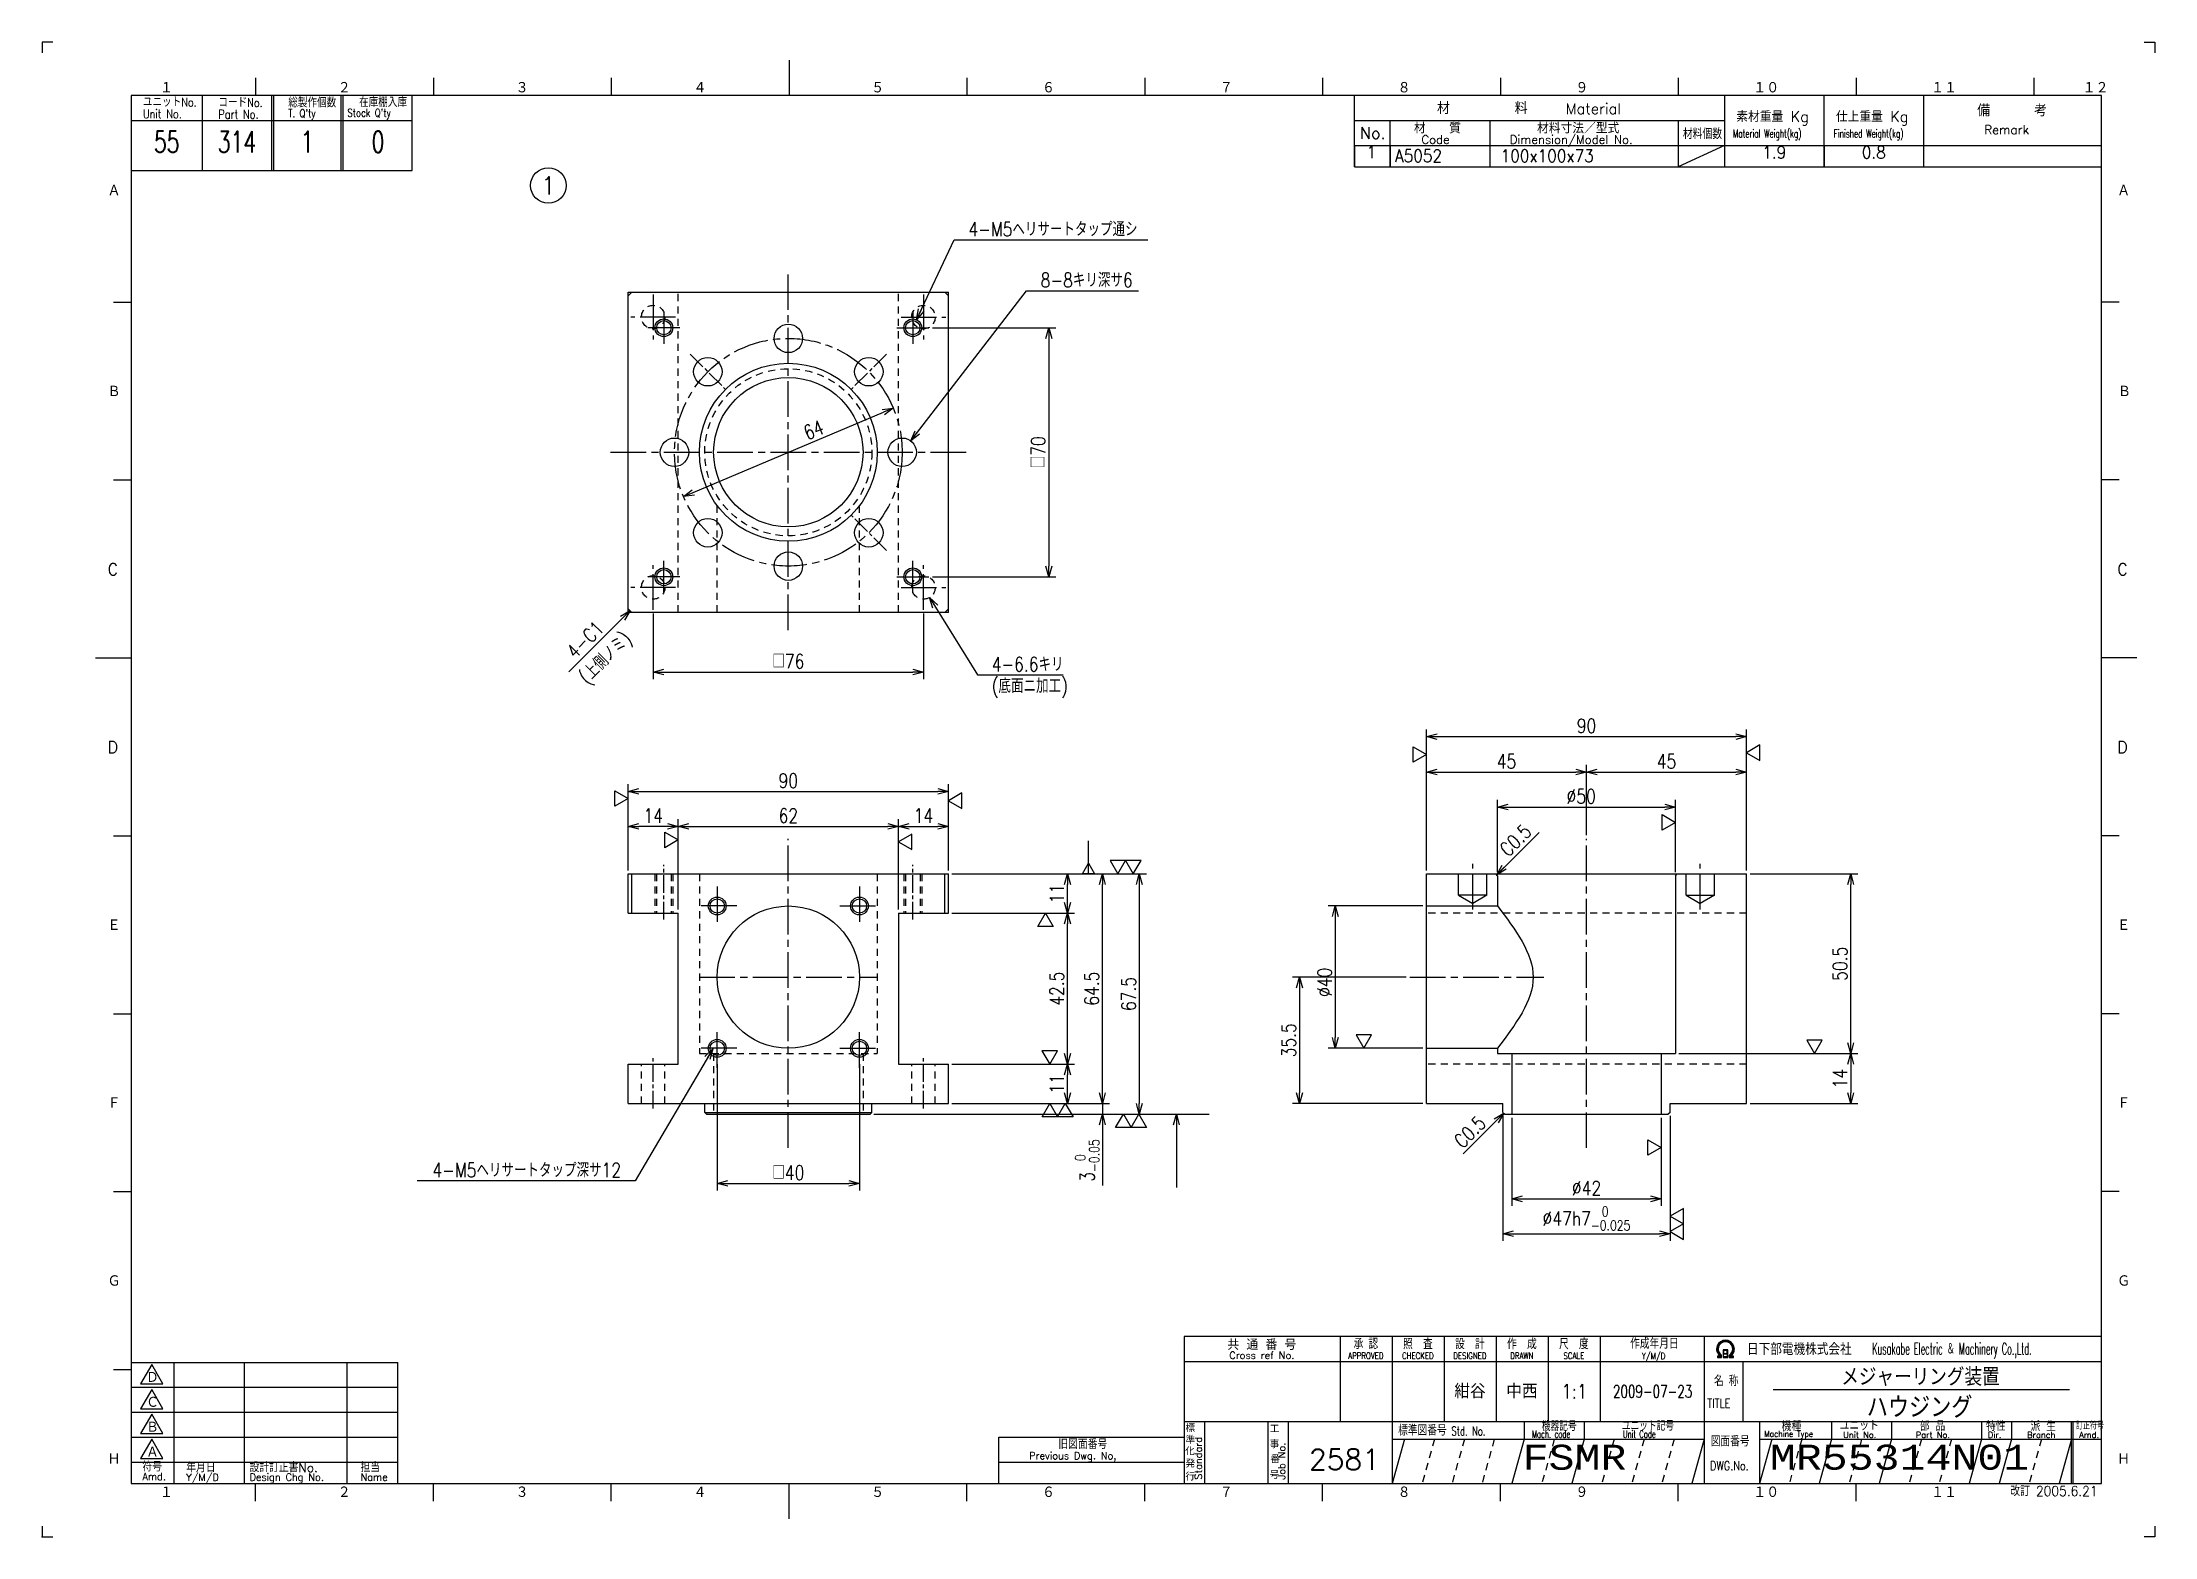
# Model space of a CAD drawing. Extents: x 0 to 594, y 0 to 420.
import ezdxf
from ezdxf.enums import TextEntityAlignment as Align

# ---------------------------------------------------------------- set-up
doc = ezdxf.new("R2010")
doc.units = 0
for name, pattern in [('GEN3A', [3.5, 2, -1.5]), ('GEN7', [15, 10, -1.5, 2, -1.5]), ('GEN7A', [7.5, 5, -0.75, 1, -0.75]), ('HIDDEN2', [3.5, 2, -1.5])]:
    doc.linetypes.add(name, pattern=pattern)
doc.layers.get('0').update_dxf_attribs({"linetype": 'CONTINUOUS'})
doc.layers.get('DEFPOINTS').update_dxf_attribs({"linetype": 'CONTINUOUS'})
for name, color, linetype in [('2', 5, 'CONTINUOUS'), ('3A', 6, 'GEN3A'), ('4', 3, 'CONTINUOUS'), ('5', 3, 'CONTINUOUS'), ('6', 52, 'CONTINUOUS'), ('7', 4, 'GEN7'), ('7A', 4, 'GEN7A'), ('8', 1, 'CONTINUOUS'), ('9', 3, 'HIDDEN2'), ('_-', 7, 'CONTINUOUS'), ('RAHM2', 1, 'CONTINUOUS'), ('RAHM3', 52, 'CONTINUOUS')]:
    doc.layers.add(name, color=color, linetype=linetype)
doc.styles.add('DIMENSION', font='monotxt.shx', dxfattribs={"bigfont": 'bigfont.shx'})
doc.styles.get("Standard").update_dxf_attribs({"font": 'romans.shx', "width": 0.8, "bigfont": 'extfont.shx'})
doc.dimstyles.new('GEN-ISO', dxfattribs={"dimtxt": 4, "dimasz": 3, "dimexe": 2, "dimexo": 1, "dimgap": 1, "dimtad": 3, "dimdec": 3, "dimrnd": 0.01, "dimdsep": 46, "dimtxsty": 'Standard', "dimblk": 'OPEN30', "dimcen": 0, "dimclrt": 52, "dimadec": 3, "dimazin": 2, "dimtp": 0.1, "dimtm": 0.1, "dimtfac": 0.6, "dimtdec": 3, "dimtmove": 2, "dimatfit": 3, "dimldrblk": 'OPEN30', "dimfxl": 1, "dimarcsym": 0})
doc.dimstyles.new('GEN-ISO$3', dxfattribs={"dimtxt": 4, "dimasz": 3, "dimexe": 2, "dimexo": 1, "dimgap": 1, "dimtad": 1, "dimdec": 3, "dimrnd": 0.01, "dimdsep": 46, "dimtxsty": 'Standard', "dimblk": 'OPEN30', "dimcen": 0, "dimclrt": 52, "dimadec": 3, "dimazin": 2, "dimtp": 0.1, "dimtm": 0.1, "dimtfac": 0.6, "dimtdec": 3, "dimtmove": 0, "dimatfit": 0, "dimldrblk": 'OPEN30', "dimfxl": 1, "dimarcsym": 0})

msp = doc.modelspace()

# ---------------------------------------------------------------- texts
at = {"layer": '5', "color": 52, "char_height": 4}
for s, insert, attachment_point in [('4-M5ヘリサートタップ通シ', (260.4402, 365.482), 7), ('8-8キリ深サ6', (280.7343, 351.1644), 7), ('4-6.6キリ', (266.9629, 243.1869), 7), ('(底面ニ加工)', (266.9629, 235.7903), 7), ('4-M5ヘリサートタップ深サ12', (162.7616, 101.0456), 9)]:
    msp.add_mtext(s, dxfattribs=dict(at, insert=insert, attachment_point=attachment_point))
at = {"layer": '6', "width": 0.8}
for s, p in [('4-C1', (149.8374, 246.473)), ('(上側ノミ)', (153.3257, 239.3037)), ('C0.5', (412.2114, 190.8689)), ('C0.5', (399.3849, 108.8968))]:
    msp.add_text(s, height=4, rotation=45, dxfattribs=at).set_placement(p)

# ---------------------------------------------------------------- blocks, each defined once
blk = doc.blocks.new('1A2ﾌﾞﾋﾝ')
at = {"layer": 'RAHM2', "color": 5, "linetype": 'Continuous'}
for p, q in [((3, 420), (0, 420)), ((0, 420), (0, 417)), ((591, 420), (594, 420)), ((594, 420), (594, 417)), ((60, 410), (60, 405)), ((110, 410), (110, 405)), ((160, 410), (160, 405)), ((210, 415), (210, 405)), ((260, 410), (260, 405)), ((310, 410), (310, 405)), ((360, 410), (360, 405)), ((410, 410), (410, 405)), ((460, 410), (460, 405)), ((510, 410), (510, 405)), ((560, 410), (560, 405)), ((579, 405), (25, 405)), ((25, 405), (25, 15)), ((104, 384), (104, 405)), ((579, 15), (579, 405)), ((25, 384), (64.5, 384)), ((64.5, 384), (104, 384)), ((20, 347), (25, 347)), ((584, 347), (579, 347)), ((584, 347), (579, 347)), ((20, 297), (25, 297)), ((584, 297), (579, 297)), ((584, 297), (579, 297)), ((15, 247), (25, 247)), ((589, 247), (579, 247)), ((589, 247), (579, 247)), ((20, 197), (25, 197)), ((584, 197), (579, 197)), ((584, 197), (579, 197)), ((20, 147), (25, 147)), ((584, 147), (579, 147)), ((584, 147), (579, 147)), ((20, 97), (25, 97)), ((584, 97), (579, 97)), ((584, 97), (579, 97)), ((20, 47), (25, 47)), ((25, 15), (579, 15)), ((60, 10), (60, 15)), ((110, 10), (110, 15)), ((160, 10), (160, 15)), ((210, 5), (210, 15)), ((260, 10), (260, 15)), ((310, 10), (310, 15)), ((360, 10), (360, 15)), ((410, 10), (410, 15)), ((460, 10), (460, 15)), ((510, 10), (510, 15)), ((0, 3), (0, 0)), ((0, 0), (3, 0)), ((594, 0), (591, 0)), ((594, 3), (594, 0))]:
    blk.add_line(p, q, dxfattribs=at)
at = {"layer": 'RAHM2', "color": 7, "linetype": 'Continuous'}
for p, q in [((45, 405), (45, 384)), ((64.5, 405), (64.5, 384)), ((65, 405), (65, 384)), ((84, 405), (84, 384)), ((84.5, 405), (84.5, 384)), ((369, 385), (369, 405)), ((473, 405), (473, 385)), ((501, 385), (501, 405)), ((529, 405), (529, 385)), ((25, 398), (64.5, 398)), ((64.5, 398), (104, 398)), ((369, 398), (473, 398)), ((379, 385), (379, 398)), ((407, 398), (407, 385)), ((460, 398), (460, 385)), ((369, 391), (579, 391)), ((473, 391), (460, 385)), ((369, 385), (579, 385)), ((364.93, 56.26), (364.93, 32.42)), ((379.55, 56.26), (379.55, 15)), ((394.18, 56.26), (394.18, 32.42)), ((408.8, 56.26), (408.8, 32.42)), ((423.43, 56.26), (423.43, 32.42)), ((438.05, 56.26), (438.05, 32.42)), ((467.3, 56.26), (467.3, 15)), ((25, 49), (100, 49)), ((37, 49), (37, 15)), ((56.8, 49), (56.8, 15)), ((85.6, 49), (85.6, 15)), ((100, 15), (100, 49)), ((321.05, 49.26), (579, 49.26)), ((438.05, 49.26), (438.05, 32.42)), ((467.3, 49.26), (467.3, 49.26)), ((478.17, 49.26), (478.17, 32.42)), ((25, 42), (100, 42)), ((25, 35), (100, 35)), ((321.05, 32.42), (579, 32.42)), ((326.77, 32.42), (326.77, 15)), ((344.59, 32.42), (344.59, 15)), ((350.3, 32.42), (350.3, 15)), ((416.73, 32.42), (416.73, 27.42)), ((433.59, 32.42), (433.59, 27.42)), ((482.82, 32.42), (482.82, 15)), ((503.15, 32.42), (503.15, 27.42)), ((520, 32.42), (520, 27.42)), ((545.29, 32.42), (545.29, 27.42)), ((553.72, 32.42), (553.72, 27.42)), ((570.57, 15), (570.57, 32.42)), ((571.07, 15), (571.07, 32.42)), ((25, 28), (100, 28)), ((269, 28), (321.05, 28)), ((269, 15), (269, 28)), ((379.55, 27.42), (467.3, 27.42)), ((482.82, 27.42), (579, 27.42)), ((25, 21), (100, 21)), ((269, 21), (321.05, 21))]:
    blk.add_line(p, q, dxfattribs=at)
at = {"layer": 'RAHM2', "color": 3, "linetype": 'Continuous'}
for p, q in [((486.73, 41.35), (570.03, 41.35)), ((383.02, 27.42), (379.55, 15)), ((416.73, 27.42), (413.26, 15)), ((433.59, 27.42), (430.12, 15)), ((467.3, 27.42), (463.83, 15)), ((503.15, 27.42), (499.68, 15)), ((520, 27.42), (516.54, 15)), ((545.29, 27.42), (541.82, 15)), ((553.72, 27.42), (550.25, 15))]:
    blk.add_line(p, q, dxfattribs=at)
at = {"layer": 'RAHM2', "color": 3, "linetype": 'GEN3A'}
for p, q in [((391.44, 27.42), (387.98, 15)), ((399.87, 27.42), (396.41, 15)), ((408.3, 27.42), (404.84, 15)), ((425.16, 27.42), (421.69, 15)), ((442.01, 27.42), (438.55, 15)), ((450.44, 27.42), (446.98, 15)), ((458.87, 27.42), (455.41, 15)), ((494.72, 27.42), (491.25, 15)), ((511.57, 27.42), (508.11, 15)), ((528.43, 27.42), (524.97, 15)), ((536.86, 27.42), (533.39, 15)), ((562.14, 27.42), (558.68, 15))]:
    blk.add_line(p, q, dxfattribs=at)
at = {"layer": 'RAHM2', "color": 5, "linetype": 'Continuous'}
blk.add_lwpolyline([(579, 56.26), (321.05, 56.26), (321.05, 15)], dxfattribs=at)
at = {"layer": 'RAHM2', "color": 7, "linetype": 'Continuous'}
for points in [[(30.79, 48.41), (27.65, 42.97), (33.92, 42.97)], [(30.79, 41.41), (27.65, 35.97), (33.92, 35.97)], [(30.79, 34.41), (27.65, 28.97), (33.92, 28.97)], [(30.79, 27.41), (27.65, 21.97), (33.92, 21.97)]]:
    blk.add_lwpolyline(points, close=True, dxfattribs=at)
for points in [[(471.02, 50.4), (472.22, 50.4), (472.22, 51.01)], [(471.02, 50.58), (471.97, 50.58), (471.97, 50.91)], [(471.72, 50.82), (471.72, 50.75), (471.02, 50.75), (471.02, 50.4)], [(472.62, 52.51), (472.62, 50.4), (473.92, 50.4), (473.92, 52.51), (472.62, 52.51)], [(472.77, 52.36), (472.77, 51.53), (473.77, 51.53), (473.77, 52.36), (472.77, 52.36)], [(473.77, 51.38), (473.77, 50.55), (472.77, 50.55), (472.77, 51.38), (473.77, 51.38)], [(474.32, 50.98), (474.32, 50.4), (475.58, 50.4), (475.58, 50.75), (474.85, 50.75), (474.85, 50.8)], [(474.57, 50.87), (474.57, 50.58), (475.58, 50.58)]]:
    blk.add_lwpolyline(points, dxfattribs=at)
at = {"layer": 'RAHM2', "color": 3, "linetype": 'Continuous'}
for points in [[(486.29, 27.42), (482.82, 15)], [(570.57, 27.42), (570.57, 27.42), (567.11, 15)]]:
    blk.add_lwpolyline(points, dxfattribs=at)
at = {"layer": 'RAHM2', "color": 7, "linetype": 'Continuous'}
for radius, start, end in [(2.5, 308.27062, 230.89517), (2.28, 303.99488, 234.40132), (2.06, 299.8294, 238.47562)]:
    blk.add_arc((473.3, 52.76), radius, start, end, dxfattribs=at)
at = {"layer": '4', "width": 0.9}
blk.add_text('改訂 2005.6.21', height=2.8, dxfattribs=at).set_placement((577.91, 11.44), align=Align.RIGHT)
at = {"layer": 'RAHM2', "color": 7, "linetype": 'Continuous'}
for s, height, width, p in [('ユニットNo.', 2.5, 0.8, (28.29, 401.92)), ('コードNo.', 2.5, 0.8, (49.52, 401.81)), ('総製作個数', 2.5, 0.8, (69.17, 401.72)), ('在庫棚入庫', 2.5, 0.8, (89.08, 401.82)), ('Unit No.', 2.5, 0.8, (28.29, 398.64)), ('Part No.', 2.5, 0.8, (49.52, 398.53)), ("T. Q'ty", 2.2, 0.8, (69.17, 398.96)), ("Stock Q'ty", 2.2, 0.8, (85.8, 399.06)), ('材料個数', 3, 0.8, (461.32, 392.79)), ('Material Weight(kg)', 2.2, 0.68, (475.37, 393.25)), ('Finished Weight(kg)', 2.2, 0.68, (503.74, 393.25)), ('作成年月日', 3, 0.7, (446.49, 52.82)), ('Kusakabe Electric ＆ Machinery Co.,Ltd.', 3.3108, 0.5, (514.56, 51.19)), ('Y/M/D', 1.8, 0.8, (449.79, 49.87)), ('名 称', 3, 0.7, (470.06, 42.33)), ('TITLE', 2.5, 0.8, (468.18, 36.25)), ('標準図番号', 3, 0.7, (381.26, 28.44)), ('Std. No.', 2.5, 0.7, (396.23, 28.44)), ('Mach. code', 2, 0.7, (418.86, 27.83)), ('機器記号', 2.5, 0.7, (421.65, 29.77)), ('ユニット記号', 2.5, 0.7, (444.14, 29.85)), ('Unit Code', 2, 0.7, (444.45, 27.83)), ('Machine Type', 1.7, 0.9, (484.15, 28.05)), ('訂正符号', 2, 0.7, (571.87, 30.16)), ('図面番号', 3, 0.7, (469.15, 25.37))]:
    blk.add_text(s, height=height, dxfattribs=dict(at, width=width)).set_placement(p)
at = {"layer": 'RAHM2', "color": 5, "linetype": 'Continuous'}
for s, height, p in [('１', 3.31, (33.1, 405.6)), ('２', 3.31, (83.1, 405.6)), ('３', 3.31, (133.1, 405.6)), ('４', 3.31, (183.1, 405.6)), ('５', 3.31, (233.1, 405.6)), ('６', 3.31, (281.11, 405.6)), ('７', 3.31, (331.11, 405.6)), ('８', 3.31, (381.11, 405.6)), ('９', 3.31, (431.11, 405.6)), ('１０', 3.311, (481.11, 405.6)), ('１１', 3.311, (531.11, 405.6)), ('１２', 3.311, (573.72, 405.6)), ('Ａ', 3.31, (18.36, 376.71)), ('Ａ', 3.31, (583.43, 376.71)), ('Ｂ', 3.31, (18.36, 320.24)), ('Ｂ', 3.31, (583.65, 320.24)), ('C', 3.31, (18.36, 270.24)), ('C', 3.31, (583.43, 270.24)), ('D', 3.31, (18.36, 220.24)), ('D', 3.31, (583.43, 220.24)), ('Ｅ', 3.31, (18.36, 170.24)), ('Ｅ', 3.31, (583.43, 170.24)), ('Ｆ', 3.31, (18.36, 120.24)), ('Ｆ', 3.31, (583.43, 120.24)), ('Ｇ', 3.31, (18.36, 70.24)), ('Ｇ', 3.31, (583.43, 70.24)), ('Ｈ', 3.31, (18.36, 20.24)), ('Ｈ', 3.31, (583.43, 20.24)), ('１', 3.31, (33.1, 10.87)), ('２', 3.31, (83.1, 10.87)), ('３', 3.31, (133.1, 10.87)), ('４', 3.31, (183.1, 10.87)), ('５', 3.31, (233.1, 10.87)), ('６', 3.31, (281.11, 10.87)), ('７', 3.31, (331.11, 10.87)), ('８', 3.31, (381.11, 10.87)), ('９', 3.31, (431.11, 10.87)), ('１０', 3.311, (481.11, 10.87)), ('１１', 3.311, (531.11, 10.87))]:
    blk.add_text(s, height=height, dxfattribs=at).set_placement(p)
at = {"layer": 'RAHM2', "color": 7, "linetype": 'Continuous'}
for s, height, p in [('材\u3000\u3000\u3000\u3000\u3000料', 3.311, (392.18, 399.82)), ('Material', 3, (428.34, 399.82)), ('素材重量 Kg', 3, (476.35, 397.63)), ('仕上重量 Kg', 3, (504.35, 397.63)), ('備     考', 3.311, (544.08, 399.21)), ('No.', 3.311, (370.5, 392.82)), ('材\u3000\u3000質', 3, (385.68, 394.39)), ('Code', 2.4, (387.82, 391.45)), ('Dimension/Model No.', 2.4, (412.65, 391.45)), ('材料寸法／型式', 3, (420.33, 394.39)), ('Remark', 2.5, (546.03, 394.16)), ('Ｄ', 3.2, (29.23, 43.2)), ('Ｃ', 3.2, (29.23, 36.2)), ('Ｂ', 3.2, (29.23, 29.2)), ('標', 2, (321.44, 29.43)), ('工', 2, (345.15, 29.24)), ('機種', 2.4, (489.08, 29.76)), ('ユニット', 2.4, (505.39, 29.96)), ('部 品', 2.4, (527.93, 29.79)), ('特性', 2.4, (546.55, 29.78)), ('派 生', 2.4, (559.06, 29.72)), ('Ａ', 3.2, (29.23, 22.2)), ('Previous Dwg. No,', 2, (277.5, 21.75)), ('旧図面番号', 2.5, (285.71, 24.69)), ('化', 2, (321.37, 22.95)), ('準', 2, (321.47, 26.11)), ('事', 2, (345.17, 24.92)), ('Unit No.', 1.7, (506.39, 27.76)), ('Part No.', 1.7, (526.81, 27.76)), ('Dir.', 1.7, (547.09, 27.76)), ('Branch', 1.7, (558.13, 27.76)), ('Amd.', 1.7, (572.74, 27.76)), ('Amd.', 2, (28.17, 15.93)), ('符号', 2.5, (28.17, 18.37)), ('Y/M/D', 2, (40.49, 15.7)), ('年月日', 2.5, (40.49, 18.14)), ('設計訂正書No.', 2.5, (58.29, 18.18)), ('Design Chg No.', 2, (58.29, 15.75)), ('担当', 2.5, (89.5, 18.18)), ('行', 2, (321.46, 15.82)), ('発', 2, (321.46, 19.47)), ('号', 2, (345.11, 16.28)), ('番', 2, (345.31, 20.76)), ('Name', 2, (89.5, 15.75))]:
    blk.add_text(s, height=height, dxfattribs=at).set_placement(p)
for s, height, p in [('共 通 番 号', 3, (342.93, 54.14)), ('Cross ref No.', 2, (342.93, 51.01))]:
    blk.add_text(s, height=height, dxfattribs=at).set_placement(p, align=Align.MIDDLE)
for s, height, width, p in [('承 認', 3, 0.7, (372.18, 54.35)), ('照  査', 3, 0.7, (386.8, 54.35)), ('設  計', 3, 0.7, (401.43, 54.35)), ('作  成', 3, 0.7, (416.05, 54.35)), ('尺  度', 3, 0.7, (430.67, 54.35)), ('APPROVED', 1.8, 0.8, (372.18, 50.85)), ('CHECKED', 1.8, 0.8, (386.8, 50.85)), ('DESIGNED', 1.8, 0.8, (401.43, 50.85)), ('DRAWN', 1.8, 0.8, (416.05, 50.85)), ('SCALE', 1.8, 0.8, (430.67, 50.85)), ('DWG.No.', 2.5, 0.8, (474.41, 19.96))]:
    blk.add_text(s, height=height, dxfattribs=dict(at, width=width)).set_placement(p, align=Align.MIDDLE)
at = {"layer": 'RAHM2', "color": 7, "linetype": 'Continuous', "width": 0.844147}
blk.add_text('日下部電機株式会社', height=3.311, dxfattribs=at).set_placement((479.35, 51.06), (508.79, 51.06), align=Align.FIT)
at = {"layer": 'RAHM2', "color": 7, "linetype": 'Continuous'}
for s, p in [('Standard', (326.07, 16.05)), ('Job No.', (349.5, 16.05))]:
    blk.add_text(s, height=2, rotation=90, dxfattribs=at).set_placement(p)
at = {"layer": 'RAHM2', "color": 5, "linetype": 'Continuous', "width": 0.7}
for tag, p in [('HEADER3', (35, 392.01)), ('HEADER4', (54.75, 392)), ('HEADER15', (74.49, 392)), ('HEADER16', (94.43, 392))]:
    blk.add_attdef(tag, text='', height=6, dxfattribs=at).set_placement(p, align=Align.MIDDLE)
at = {"layer": 'RAHM2', "color": 7, "linetype": 'Continuous'}
blk.add_attdef('HEADER5', text='', height=2.5, dxfattribs=at).set_placement((63.69, 385.1), align=Align.BOTTOM_RIGHT)
for tag, height, width, p in [('HEADER1', 5, 0.9, (528.12, 45.15)), ('HEADER25', 3.2, 0.63, (46.91, 45.38)), ('HEADER23', 3.33, 0.8, (71.4, 45.2)), ('HEADER24', 3.5, 0.8, (92.57, 45.22)), ('HEADER7', 5, 0.8, (343.38, 40.8)), ('GEN-TITLE-SCA', 4, 0.85, (430.79, 40.85)), ('HEADER22', 3.2, 0.63, (46.91, 38.38)), ('HEADER20', 3.33, 0.8, (71.4, 38.2)), ('HEADER21', 3.5, 0.8, (92.57, 38.22)), ('HEADER2', 6, 0.9, (527.89, 36.68)), ('HEADER19', 3.2, 0.63, (46.91, 31.38)), ('HEADER17', 3.33, 0.8, (71.4, 31.2)), ('HEADER18', 3.5, 0.8, (92.57, 31.22)), ('HEADER11', 3.2, 0.63, (46.91, 24.38)), ('HEADER9', 3.33, 0.8, (71.4, 24.2)), ('HEADER10', 3.5, 0.8, (92.57, 24.22)), ('HEADER14', 3.31, 0.8, (295.54, 17.82))]:
    blk.add_attdef(tag, text='', height=height, dxfattribs=dict(at, width=width)).set_placement(p, align=Align.MIDDLE)
for tag, p in [('HEADER27', (401.45, 41.09)), ('HEADER26', (416.07, 41.09))]:
    blk.add_attdef(tag, text='', height=4, dxfattribs=at).set_placement(p, align=Align.MIDDLE)
at = {"layer": 'RAHM2', "color": 7, "linetype": 'Continuous', "width": 0.7}
blk.add_attdef('GEN-TITLE-DAT', text='', height=3.5, dxfattribs=at).set_placement((452.8, 39.1), align=Align.CENTER)
at = {"layer": 'RAHM2', "color": 5, "linetype": 'Continuous'}
blk.add_attdef('HEADER6', text='', height=5.8, dxfattribs=at).set_placement((376.09, 17.1), align=Align.BOTTOM_RIGHT)
at = {"layer": 'RAHM2', "color": 5, "linetype": 'Continuous', "style": 'DIMENSION', "width": 1.2}
for tag, p in [('HEADER13', (382.56, 16.75)), ('HEADER12', (416.26, 16.72)), ('GEN-TITLE-DWG', (485.79, 16.74))]:
    blk.add_attdef(tag, text='', height=7.02, dxfattribs=at).set_placement(p, align=Align.BOTTOM_LEFT)
at = {"layer": 'RAHM2', "color": 5, "linetype": 'Continuous', "style": 'DIMENSION'}
blk.add_attdef('HEADER8', text='', height=7.02, dxfattribs=at).set_placement((577.6, 16.71), align=Align.BOTTOM_RIGHT)
blk = doc.blocks.new('STDBUHIN')
at = {"color": 7}
for p, q in [((0, 0), (0, -6)), ((10, 0), (10, -6)), ((38, 0), (38, -6)), ((91, 0), (91, -6)), ((104, 0), (104, -6)), ((132, 0), (132, -6)), ((160, 0), (160, -6)), ((0, -6), (210, -6))]:
    blk.add_line(p, q, dxfattribs=at)
at = {"layer": 'RAHM3', "color": 7, "width": 0.9}
for tag, p in [('1GENST', (4.710911, -4.609434)), ('4GENST', (96.434633, -4.658422)), ('5GENST', (118, -4.729)), ('6GENST', (146, -4.729))]:
    blk.add_attdef(tag, text='', height=3.5, dxfattribs=at).set_placement(p, align=Align.BOTTOM_CENTER)
at = {"layer": 'RAHM3', "color": 7}
for tag, p, width in [('2GENST', (11.373533, -4.658422), 0.8), ('3GENST', (41.070972, -4.658422), 0.8), ('7GENST', (162.759538, -4.671383), 0.9)]:
    blk.add_attdef(tag, p, '', height=3.5, dxfattribs=dict(at, width=width))
blk = doc.blocks.new('GENBALLOON1')
blk.add_circle((0, 0), 5)
at = {"flags": 1}
blk.add_attdef('GEN_PARENT', text='', height=2.5, dxfattribs=at).set_placement((0, 0), align=Align.MIDDLE)
blk.add_attdef('REF_NO', text='', height=3.5).set_placement((0, 0), align=Align.MIDDLE)
at = {"color": 7, "flags": 1}
for tag, p in [('5GENINF', (6.43, 0.96)), ('6GENINF', (6.43, 0.63)), ('7GENINF', (6.43, 0.3)), ('8GENINF', (6.43, -0.04)), ('9GENINF', (6.43, -0.37)), ('3GENINF', (6.43, -2.34)), ('4GENINF', (6.43, -2.67)), ('20GENINF', (6.43, -4.7)), ('21GENINF', (6.43, -5.04)), ('22GENINF', (6.43, -5.37)), ('10GENINF', (6.43, -0.7)), ('11GENINF', (6.43, -1)), ('12GENINF', (6.43, -1.34)), ('13GENINF', (6.43, -1.67)), ('14GENINF', (6.43, -2)), ('15GENINF', (6.43, -3)), ('16GENINF', (6.43, -3.34)), ('17GENINF', (6.43, -3.7)), ('18GENINF', (6.43, -4.04)), ('19GENINF', (6.43, -4.37))]:
    blk.add_attdef(tag, p, '', height=0.2, dxfattribs=at)
blk = doc.blocks.new('_Open30')
at = {"color": 0, "linetype": 'ByBlock', "lineweight": -2}
for p, q in [((-1, 0.27), (0, 0)), ((0, 0), (-1, -0.27)), ((0, 0), (-1, 0))]:
    blk.add_line(p, q, dxfattribs=at)
blk = doc.blocks.new('*D10')
at = {"layer": '5', "color": 0, "lineweight": -2}
for p, q in [((189.79, 132.77), (189.79, 97.31)), ((229.79, 132.77), (229.79, 97.31)), ((192.79, 99.31), (226.79, 99.31))]:
    blk.add_line(p, q, dxfattribs=at)
at = {"layer": 'DEFPOINTS', "color": 0}
for p in [(189.79, 133.77), (229.79, 133.77), (229.79, 99.31)]:
    blk.add_point(p, dxfattribs=at)
at = {"layer": '5', "color": 0, "lineweight": -2, "xscale": 3, "yscale": 3, "zscale": 3, "rotation": 180}
blk.add_blockref('_Open30', (189.79, 99.31), dxfattribs=at)
at = {"layer": '5', "color": 0, "lineweight": -2, "xscale": 3, "yscale": 3, "zscale": 3}
blk.add_blockref('_Open30', (229.79, 99.31), dxfattribs=at)
at = {"layer": '5', "color": 52, "insert": (209.79, 102.31), "char_height": 4, "attachment_point": 5}
blk.add_mtext('□40', dxfattribs=at)
blk = doc.blocks.new('*D11')
at = {"layer": '5', "color": 0, "lineweight": -2}
for p, q in [((255.79, 132.77), (290.29, 132.77)), ((288.29, 124.77), (288.29, 129.77)), ((255.79, 121.77), (290.29, 121.77))]:
    blk.add_line(p, q, dxfattribs=at)
at = {"layer": 'DEFPOINTS', "color": 0}
for p in [(254.79, 132.77), (288.29, 132.77), (254.79, 121.77)]:
    blk.add_point(p, dxfattribs=at)
at = {"layer": '5', "color": 0, "lineweight": -2, "xscale": 3, "yscale": 3, "zscale": 3}
for p, rotation in [((288.29, 132.77), 90), ((288.29, 121.77), 270)]:
    blk.add_blockref('_Open30', p, dxfattribs=dict(at, rotation=rotation))
at = {"layer": '5', "color": 52, "insert": (285.29, 127.27), "char_height": 4, "attachment_point": 5, "rotation": 90}
blk.add_mtext('11', dxfattribs=at)
blk = doc.blocks.new('*D12')
at = {"layer": '5', "color": 0, "lineweight": -2}
for p, q in [((255.79, 175.27), (290.29, 175.27)), ((288.29, 135.77), (288.29, 172.27)), ((255.79, 132.77), (290.29, 132.77))]:
    blk.add_line(p, q, dxfattribs=at)
at = {"layer": 'DEFPOINTS', "color": 0}
for p in [(254.79, 175.27), (288.29, 175.27), (254.79, 132.77)]:
    blk.add_point(p, dxfattribs=at)
at = {"layer": '5', "color": 0, "lineweight": -2, "xscale": 3, "yscale": 3, "zscale": 3}
for p, rotation in [((288.29, 175.27), 90), ((288.29, 132.77), 270)]:
    blk.add_blockref('_Open30', p, dxfattribs=dict(at, rotation=rotation))
at = {"layer": '5', "color": 52, "insert": (285.29, 154.02), "char_height": 4, "attachment_point": 5, "rotation": 90}
blk.add_mtext('42.5', dxfattribs=at)
blk = doc.blocks.new('*D13')
at = {"layer": '5', "color": 0, "lineweight": -2}
for p, q in [((255.79, 186.27), (290.29, 186.27)), ((288.29, 178.27), (288.29, 183.27)), ((255.79, 175.27), (290.29, 175.27))]:
    blk.add_line(p, q, dxfattribs=at)
at = {"layer": 'DEFPOINTS', "color": 0}
for p in [(254.79, 186.27), (288.29, 186.27), (254.79, 175.27)]:
    blk.add_point(p, dxfattribs=at)
at = {"layer": '5', "color": 0, "lineweight": -2, "xscale": 3, "yscale": 3, "zscale": 3}
for p, rotation in [((288.29, 186.27), 90), ((288.29, 175.27), 270)]:
    blk.add_blockref('_Open30', p, dxfattribs=dict(at, rotation=rotation))
at = {"layer": '5', "color": 52, "insert": (285.29, 180.77), "char_height": 4, "attachment_point": 5, "rotation": 90}
blk.add_mtext('11', dxfattribs=at)
blk = doc.blocks.new('*D14')
at = {"layer": '5', "color": 0, "lineweight": -2}
for p, q in [((255.79, 186.27), (300.1, 186.27)), ((298.1, 124.77), (298.1, 183.27)), ((255.79, 121.77), (300.1, 121.77))]:
    blk.add_line(p, q, dxfattribs=at)
at = {"layer": 'DEFPOINTS', "color": 0}
for p in [(254.79, 186.27), (298.1, 186.27), (254.79, 121.77)]:
    blk.add_point(p, dxfattribs=at)
at = {"layer": '5', "color": 0, "lineweight": -2, "xscale": 3, "yscale": 3, "zscale": 3}
for p, rotation in [((298.1, 186.27), 90), ((298.1, 121.77), 270)]:
    blk.add_blockref('_Open30', p, dxfattribs=dict(at, rotation=rotation))
at = {"layer": '5', "color": 52, "insert": (295.1, 154.02), "char_height": 4, "attachment_point": 5, "rotation": 90}
blk.add_mtext('64.5', dxfattribs=at)
blk = doc.blocks.new('*D15')
at = {"layer": '5', "color": 0, "lineweight": -2}
for p, q in [((298.1, 124.77), (298.1, 127.77)), ((255.79, 121.77), (300.1, 121.77)), ((298.1, 121.77), (298.1, 118.77)), ((233.79, 118.77), (300.1, 118.77)), ((298.1, 115.77), (298.1, 98.68))]:
    blk.add_line(p, q, dxfattribs=at)
at = {"layer": 'DEFPOINTS', "color": 0}
for p in [(254.79, 121.77), (232.79, 118.77), (298.1, 118.77)]:
    blk.add_point(p, dxfattribs=at)
at = {"layer": '5', "color": 0, "lineweight": -2, "xscale": 3, "yscale": 3, "zscale": 3}
for p, rotation in [((298.1, 121.77), 270), ((298.1, 118.77), 90)]:
    blk.add_blockref('_Open30', p, dxfattribs=dict(at, rotation=rotation))
at = {"layer": '5', "color": 52, "insert": (293.83, 105.73), "char_height": 4, "attachment_point": 5, "rotation": 90}
blk.add_mtext('\\A1;3{\\H0.7x;\\S  0^ -0.05;}', dxfattribs=at)
blk = doc.blocks.new('*D16')
at = {"layer": '5', "color": 0, "lineweight": -2}
for p, q in [((255.79, 186.27), (310.47, 186.27)), ((308.47, 183.27), (308.47, 121.77)), ((233.79, 118.77), (310.47, 118.77))]:
    blk.add_line(p, q, dxfattribs=at)
at = {"layer": 'DEFPOINTS', "color": 0}
for p in [(254.79, 186.27), (232.79, 118.77), (308.47, 118.77)]:
    blk.add_point(p, dxfattribs=at)
at = {"layer": '5', "color": 0, "lineweight": -2, "xscale": 3, "yscale": 3, "zscale": 3}
for p, rotation in [((308.47, 186.27), 90), ((308.47, 118.77), 270)]:
    blk.add_blockref('_Open30', p, dxfattribs=dict(at, rotation=rotation))
at = {"layer": '5', "color": 52, "insert": (305.47, 152.52), "char_height": 4, "attachment_point": 5, "rotation": 90}
blk.add_mtext('67.5', dxfattribs=at)
blk = doc.blocks.new('*D17')
at = {"layer": '5', "color": 0, "lineweight": -2}
for p, q in [((178.79, 176.27), (178.79, 201.64)), ((181.79, 199.64), (237.79, 199.64)), ((240.79, 176.27), (240.79, 201.64))]:
    blk.add_line(p, q, dxfattribs=at)
at = {"layer": 'DEFPOINTS', "color": 0}
for p in [(240.79, 199.64), (178.79, 175.27), (240.79, 175.27)]:
    blk.add_point(p, dxfattribs=at)
at = {"layer": '5', "color": 0, "lineweight": -2, "xscale": 3, "yscale": 3, "zscale": 3, "rotation": 180}
blk.add_blockref('_Open30', (178.79, 199.64), dxfattribs=at)
at = {"layer": '5', "color": 0, "lineweight": -2, "xscale": 3, "yscale": 3, "zscale": 3}
blk.add_blockref('_Open30', (240.79, 199.64), dxfattribs=at)
at = {"layer": '5', "color": 52, "insert": (209.79, 202.64), "char_height": 4, "attachment_point": 5}
blk.add_mtext('62', dxfattribs=at)
blk = doc.blocks.new('*D18')
at = {"layer": '5', "color": 0, "lineweight": -2}
for p, q in [((240.79, 176.27), (240.79, 201.64)), ((243.79, 199.64), (251.79, 199.64)), ((254.79, 187.27), (254.79, 201.64))]:
    blk.add_line(p, q, dxfattribs=at)
at = {"layer": 'DEFPOINTS', "color": 0}
for p in [(254.79, 199.64), (254.79, 186.27), (240.79, 175.27)]:
    blk.add_point(p, dxfattribs=at)
at = {"layer": '5', "color": 0, "lineweight": -2, "xscale": 3, "yscale": 3, "zscale": 3, "rotation": 180}
blk.add_blockref('_Open30', (240.79, 199.64), dxfattribs=at)
at = {"layer": '5', "color": 0, "lineweight": -2, "xscale": 3, "yscale": 3, "zscale": 3}
blk.add_blockref('_Open30', (254.79, 199.64), dxfattribs=at)
at = {"layer": '5', "color": 52, "insert": (247.79, 202.64), "char_height": 4, "attachment_point": 5}
blk.add_mtext('14', dxfattribs=at)
blk = doc.blocks.new('*D19')
at = {"layer": '5', "color": 0, "lineweight": -2}
for p, q in [((164.79, 187.27), (164.79, 201.64)), ((175.79, 199.64), (167.79, 199.64)), ((178.79, 176.27), (178.79, 201.64))]:
    blk.add_line(p, q, dxfattribs=at)
at = {"layer": 'DEFPOINTS', "color": 0}
for p in [(164.79, 199.64), (164.79, 186.27), (178.79, 175.27)]:
    blk.add_point(p, dxfattribs=at)
at = {"layer": '5', "color": 0, "lineweight": -2, "xscale": 3, "yscale": 3, "zscale": 3, "rotation": 180}
blk.add_blockref('_Open30', (164.79, 199.64), dxfattribs=at)
at = {"layer": '5', "color": 0, "lineweight": -2, "xscale": 3, "yscale": 3, "zscale": 3}
blk.add_blockref('_Open30', (178.79, 199.64), dxfattribs=at)
at = {"layer": '5', "color": 52, "insert": (171.79, 202.64), "char_height": 4, "attachment_point": 5}
blk.add_mtext('14', dxfattribs=at)
blk = doc.blocks.new('*D20')
at = {"layer": '5', "color": 0, "lineweight": -2}
for p, q in [((164.79, 187.27), (164.79, 211.46)), ((167.79, 209.46), (251.79, 209.46)), ((254.79, 187.27), (254.79, 211.46))]:
    blk.add_line(p, q, dxfattribs=at)
at = {"layer": 'DEFPOINTS', "color": 0}
for p in [(254.79, 209.46), (164.79, 186.27), (254.79, 186.27)]:
    blk.add_point(p, dxfattribs=at)
at = {"layer": '5', "color": 0, "lineweight": -2, "xscale": 3, "yscale": 3, "zscale": 3, "rotation": 180}
blk.add_blockref('_Open30', (164.79, 209.46), dxfattribs=at)
at = {"layer": '5', "color": 0, "lineweight": -2, "xscale": 3, "yscale": 3, "zscale": 3}
blk.add_blockref('_Open30', (254.79, 209.46), dxfattribs=at)
at = {"layer": '5', "color": 52, "insert": (209.79, 212.46), "char_height": 4, "attachment_point": 5}
blk.add_mtext('90', dxfattribs=at)
blk = doc.blocks.new('*D21')
at = {"layer": '5', "color": 0, "lineweight": -2}
blk.add_line((183.06, 293.51), (236.51, 316.05), dxfattribs=at)
at = {"layer": 'DEFPOINTS', "color": 0}
for p in [(239.27, 317.21), (180.3, 292.34)]:
    blk.add_point(p, dxfattribs=at)
at = {"layer": '5', "color": 0, "lineweight": -2, "xscale": 3, "yscale": 3, "zscale": 3}
for p, rotation in [((239.27, 317.21), 22.86927742971433), ((180.3, 292.34), 202.8692774297143)]:
    blk.add_blockref('_Open30', p, dxfattribs=dict(at, rotation=rotation))
at = {"layer": '5', "color": 52, "insert": (216.91, 311.04), "char_height": 4, "attachment_point": 5, "rotation": 22.86928}
blk.add_mtext('64', dxfattribs=at)
blk = doc.blocks.new('*D22')
at = {"layer": '5', "color": 0, "lineweight": -2}
for p, q in [((171.79, 259.48), (171.79, 241.01)), ((247.79, 259.48), (247.79, 241.01)), ((174.79, 243.01), (244.79, 243.01))]:
    blk.add_line(p, q, dxfattribs=at)
at = {"layer": 'DEFPOINTS', "color": 0}
for p in [(171.79, 260.48), (247.79, 260.48), (247.79, 243.01)]:
    blk.add_point(p, dxfattribs=at)
at = {"layer": '5', "color": 0, "lineweight": -2, "xscale": 3, "yscale": 3, "zscale": 3, "rotation": 180}
blk.add_blockref('_Open30', (171.79, 243.01), dxfattribs=at)
at = {"layer": '5', "color": 0, "lineweight": -2, "xscale": 3, "yscale": 3, "zscale": 3}
blk.add_blockref('_Open30', (247.79, 243.01), dxfattribs=at)
at = {"layer": '5', "color": 52, "insert": (209.79, 246.01), "char_height": 4, "attachment_point": 5}
blk.add_mtext('□76', dxfattribs=at)
blk = doc.blocks.new('*D23')
at = {"layer": '5', "color": 0, "lineweight": -2}
for p, q in [((250.29, 339.78), (285.04, 339.78)), ((283.04, 336.78), (283.04, 272.78)), ((250.29, 269.78), (285.04, 269.78))]:
    blk.add_line(p, q, dxfattribs=at)
at = {"layer": 'DEFPOINTS', "color": 0}
for p in [(249.29, 339.78), (249.29, 269.78), (283.04, 269.78)]:
    blk.add_point(p, dxfattribs=at)
at = {"layer": '5', "color": 0, "lineweight": -2, "xscale": 3, "yscale": 3, "zscale": 3}
for p, rotation in [((283.04, 339.78), 90), ((283.04, 269.78), 270)]:
    blk.add_blockref('_Open30', p, dxfattribs=dict(at, rotation=rotation))
at = {"layer": '5', "color": 52, "insert": (280.04, 304.78), "char_height": 4, "attachment_point": 5, "rotation": 90}
blk.add_mtext('□70', dxfattribs=at)
blk = doc.blocks.new('*D24')
at = {"layer": '5', "color": 0, "lineweight": -2}
for p, q in [((388.22, 177.27), (361.57, 177.27)), ((363.57, 174.27), (363.57, 140.27)), ((388.22, 137.27), (361.57, 137.27))]:
    blk.add_line(p, q, dxfattribs=at)
at = {"layer": 'DEFPOINTS', "color": 0}
for p in [(389.22, 177.27), (363.57, 137.27), (389.22, 137.27)]:
    blk.add_point(p, dxfattribs=at)
at = {"layer": '5', "color": 0, "lineweight": -2, "xscale": 3, "yscale": 3, "zscale": 3}
for p, rotation in [((363.57, 177.27), 90), ((363.57, 137.27), 270)]:
    blk.add_blockref('_Open30', p, dxfattribs=dict(at, rotation=rotation))
at = {"layer": '5', "color": 52, "insert": (360.57, 155.79), "char_height": 4, "attachment_point": 5, "rotation": 90}
blk.add_mtext('%%c40', dxfattribs=at)
blk = doc.blocks.new('*D25')
at = {"layer": '5', "color": 0, "lineweight": -2}
for p, q in [((383.55, 157.27), (351.53, 157.27)), ((353.53, 154.27), (353.53, 124.77)), ((388.22, 121.77), (351.53, 121.77))]:
    blk.add_line(p, q, dxfattribs=at)
at = {"layer": 'DEFPOINTS', "color": 0}
for p in [(384.55, 157.27), (353.53, 121.77), (389.22, 121.77)]:
    blk.add_point(p, dxfattribs=at)
at = {"layer": '5', "color": 0, "lineweight": -2, "xscale": 3, "yscale": 3, "zscale": 3}
for p, rotation in [((353.53, 157.27), 90), ((353.53, 121.77), 270)]:
    blk.add_blockref('_Open30', p, dxfattribs=dict(at, rotation=rotation))
at = {"layer": '5', "color": 52, "insert": (350.53, 139.52), "char_height": 4, "attachment_point": 5, "rotation": 90}
blk.add_mtext('35.5', dxfattribs=at)
blk = doc.blocks.new('*D26')
at = {"layer": '5', "color": 0, "lineweight": -2}
for p, q in [((413.22, 117.77), (413.22, 92.96)), ((455.22, 117.77), (455.22, 92.96)), ((416.22, 94.96), (452.22, 94.96))]:
    blk.add_line(p, q, dxfattribs=at)
at = {"layer": 'DEFPOINTS', "color": 0}
for p in [(413.22, 118.77), (455.22, 118.77), (455.22, 94.96)]:
    blk.add_point(p, dxfattribs=at)
at = {"layer": '5', "color": 0, "lineweight": -2, "xscale": 3, "yscale": 3, "zscale": 3, "rotation": 180}
blk.add_blockref('_Open30', (413.22, 94.96), dxfattribs=at)
at = {"layer": '5', "color": 0, "lineweight": -2, "xscale": 3, "yscale": 3, "zscale": 3}
blk.add_blockref('_Open30', (455.22, 94.96), dxfattribs=at)
at = {"layer": '5', "color": 52, "insert": (434.22, 97.96), "char_height": 4, "attachment_point": 5}
blk.add_mtext('%%c42', dxfattribs=at)
blk = doc.blocks.new('*D27')
at = {"layer": '5', "color": 0, "lineweight": -2}
for p, q in [((410.72, 118.27), (410.72, 83.17)), ((457.72, 118.27), (457.72, 83.17)), ((413.72, 85.17), (454.72, 85.17))]:
    blk.add_line(p, q, dxfattribs=at)
at = {"layer": 'DEFPOINTS', "color": 0}
for p in [(410.72, 119.27), (457.72, 119.27), (457.72, 85.17)]:
    blk.add_point(p, dxfattribs=at)
at = {"layer": '5', "color": 0, "lineweight": -2, "xscale": 3, "yscale": 3, "zscale": 3, "rotation": 180}
blk.add_blockref('_Open30', (410.72, 85.17), dxfattribs=at)
at = {"layer": '5', "color": 0, "lineweight": -2, "xscale": 3, "yscale": 3, "zscale": 3}
blk.add_blockref('_Open30', (457.72, 85.17), dxfattribs=at)
at = {"layer": '5', "color": 52, "insert": (434.22, 89.44), "char_height": 4, "attachment_point": 5}
blk.add_mtext('\\A1;%%c47h7{\\H0.7x;\\S  0^ -0.025;}', dxfattribs=at)
blk = doc.blocks.new('*D28')
at = {"layer": '5', "color": 0, "lineweight": -2}
for p, q in [((460.22, 135.77), (510.52, 135.77)), ((508.52, 132.77), (508.52, 124.77)), ((480.22, 121.77), (510.52, 121.77))]:
    blk.add_line(p, q, dxfattribs=at)
at = {"layer": 'DEFPOINTS', "color": 0}
for p in [(459.22, 135.77), (479.22, 121.77), (508.52, 121.77)]:
    blk.add_point(p, dxfattribs=at)
at = {"layer": '5', "color": 0, "lineweight": -2, "xscale": 3, "yscale": 3, "zscale": 3}
for p, rotation in [((508.52, 135.77), 90), ((508.52, 121.77), 270)]:
    blk.add_blockref('_Open30', p, dxfattribs=dict(at, rotation=rotation))
at = {"layer": '5', "color": 52, "insert": (505.52, 128.77), "char_height": 4, "attachment_point": 5, "rotation": 90}
blk.add_mtext('14', dxfattribs=at)
blk = doc.blocks.new('*D29')
at = {"layer": '5', "color": 0, "lineweight": -2}
for p, q in [((480.22, 186.27), (510.52, 186.27)), ((508.52, 138.77), (508.52, 183.27)), ((460.22, 135.77), (510.52, 135.77))]:
    blk.add_line(p, q, dxfattribs=at)
at = {"layer": 'DEFPOINTS', "color": 0}
for p in [(479.22, 186.27), (508.52, 186.27), (459.22, 135.77)]:
    blk.add_point(p, dxfattribs=at)
at = {"layer": '5', "color": 0, "lineweight": -2, "xscale": 3, "yscale": 3, "zscale": 3}
for p, rotation in [((508.52, 186.27), 90), ((508.52, 135.77), 270)]:
    blk.add_blockref('_Open30', p, dxfattribs=dict(at, rotation=rotation))
at = {"layer": '5', "color": 52, "insert": (505.52, 161.02), "char_height": 4, "attachment_point": 5, "rotation": 90}
blk.add_mtext('50.5', dxfattribs=at)
blk = doc.blocks.new('*D30')
at = {"layer": '5', "color": 0, "lineweight": -2}
for p, q in [((409.22, 186.77), (409.22, 207.08)), ((412.22, 205.08), (456.22, 205.08)), ((459.22, 186.77), (459.22, 207.08))]:
    blk.add_line(p, q, dxfattribs=at)
at = {"layer": 'DEFPOINTS', "color": 0}
for p in [(459.22, 205.08), (409.22, 185.77), (459.22, 185.77)]:
    blk.add_point(p, dxfattribs=at)
at = {"layer": '5', "color": 0, "lineweight": -2, "xscale": 3, "yscale": 3, "zscale": 3, "rotation": 180}
blk.add_blockref('_Open30', (409.22, 205.08), dxfattribs=at)
at = {"layer": '5', "color": 0, "lineweight": -2, "xscale": 3, "yscale": 3, "zscale": 3}
blk.add_blockref('_Open30', (459.22, 205.08), dxfattribs=at)
at = {"layer": '5', "color": 52, "insert": (432.73, 208.08), "char_height": 4, "attachment_point": 5}
blk.add_mtext('%%c50', dxfattribs=at)
blk = doc.blocks.new('*D31')
at = {"layer": '5', "color": 0, "lineweight": -2}
for p, q in [((389.22, 187.27), (389.22, 216.91)), ((392.22, 214.91), (431.22, 214.91)), ((434.22, 197.16), (434.22, 216.91))]:
    blk.add_line(p, q, dxfattribs=at)
at = {"layer": 'DEFPOINTS', "color": 0}
for p in [(434.22, 214.91), (434.22, 196.16), (389.22, 186.27)]:
    blk.add_point(p, dxfattribs=at)
at = {"layer": '5', "color": 0, "lineweight": -2, "xscale": 3, "yscale": 3, "zscale": 3, "rotation": 180}
blk.add_blockref('_Open30', (389.22, 214.91), dxfattribs=at)
at = {"layer": '5', "color": 0, "lineweight": -2, "xscale": 3, "yscale": 3, "zscale": 3}
blk.add_blockref('_Open30', (434.22, 214.91), dxfattribs=at)
at = {"layer": '5', "color": 52, "insert": (411.72, 217.91), "char_height": 4, "attachment_point": 5}
blk.add_mtext('45', dxfattribs=at)
blk = doc.blocks.new('*D32')
at = {"layer": '5', "color": 0, "lineweight": -2}
for p, q in [((434.22, 197.16), (434.22, 216.91)), ((437.22, 214.91), (476.22, 214.91)), ((479.22, 187.27), (479.22, 216.91))]:
    blk.add_line(p, q, dxfattribs=at)
at = {"layer": 'DEFPOINTS', "color": 0}
for p in [(479.22, 214.91), (434.22, 196.16), (479.22, 186.27)]:
    blk.add_point(p, dxfattribs=at)
at = {"layer": '5', "color": 0, "lineweight": -2, "xscale": 3, "yscale": 3, "zscale": 3, "rotation": 180}
blk.add_blockref('_Open30', (434.22, 214.91), dxfattribs=at)
at = {"layer": '5', "color": 0, "lineweight": -2, "xscale": 3, "yscale": 3, "zscale": 3}
blk.add_blockref('_Open30', (479.22, 214.91), dxfattribs=at)
at = {"layer": '5', "color": 52, "insert": (456.72, 217.91), "char_height": 4, "attachment_point": 5}
blk.add_mtext('45', dxfattribs=at)
blk = doc.blocks.new('*D33')
at = {"layer": '5', "color": 0, "lineweight": -2}
for p, q in [((389.22, 187.27), (389.22, 226.88)), ((479.22, 187.27), (479.22, 226.88)), ((392.22, 224.88), (476.22, 224.88))]:
    blk.add_line(p, q, dxfattribs=at)
at = {"layer": 'DEFPOINTS', "color": 0}
for p in [(479.22, 224.88), (389.22, 186.27), (479.22, 186.27)]:
    blk.add_point(p, dxfattribs=at)
at = {"layer": '5', "color": 0, "lineweight": -2, "xscale": 3, "yscale": 3, "zscale": 3, "rotation": 180}
blk.add_blockref('_Open30', (389.22, 224.88), dxfattribs=at)
at = {"layer": '5', "color": 0, "lineweight": -2, "xscale": 3, "yscale": 3, "zscale": 3}
blk.add_blockref('_Open30', (479.22, 224.88), dxfattribs=at)
at = {"layer": '5', "color": 52, "insert": (434.22, 227.88), "char_height": 4, "attachment_point": 5}
blk.add_mtext('90', dxfattribs=at)

# ---------------------------------------------------------------- dimensions: what is measured, and where the dimension line sits
at = {"layer": '5'}
dim = msp.add_linear_dim(base=(283.036, 269.7762), p1=(249.2851, 339.7762), p2=(249.2851, 269.7762), angle=90, text='□<>', dimstyle='GEN-ISO', dxfattribs=at)
dim.commit()
dim.dimension.update_dxf_attribs({"geometry": '*D23', "text_midpoint": (280.036, 304.7762)})
dim = msp.add_diameter_dim_2p(p1=(180.3005, 292.34), p2=(239.2697, 317.2123), text='64', dimstyle='GEN-ISO$3', dxfattribs=at)
dim.commit()
dim.dimension.update_dxf_attribs({"geometry": '*D21', "text_midpoint": (218.0758, 308.2731), "dimtype": 163})
for base, p1, p2, text, picture, middle in [((247.7851, 243.0124), (171.7851, 260.4762), (247.7851, 260.4762), '□<>', '*D22', (209.7851, 246.0124)), ((229.7851, 99.313), (189.7851, 133.7675), (229.7851, 133.7675), '□<>', '*D10', (209.7851, 102.313)), ((457.7161, 85.1743), (410.7161, 119.2675), (457.7161, 119.2675), '\\A1;%%c<>h7{\\H0.7x;\\S  0^ -0.025;}', '*D27', (434.2161, 89.4409)), ((455.2161, 94.9611), (413.2161, 118.7675), (455.2161, 118.7675), '%%c<>', '*D26', (434.2161, 97.9611))]:
    dim = msp.add_linear_dim(base=base, p1=p1, p2=p2, text=text, dimstyle='GEN-ISO', dxfattribs=at)
    dim.commit()
    dim.dimension.update_dxf_attribs({"geometry": picture, "text_midpoint": middle})
for base, p1, p2, picture, middle in [((479.2161, 224.8771), (389.2161, 186.2675), (479.2161, 186.2675), '*D33', (434.2161, 227.8771)), ((434.2161, 214.9081), (389.2161, 186.2675), (434.2161, 196.1638), '*D31', (411.7161, 217.9081)), ((479.2161, 214.9081), (434.2161, 196.1638), (479.2161, 186.2675), '*D32', (456.7161, 217.9081)), ((254.7851, 209.4642), (164.7851, 186.2675), (254.7851, 186.2675), '*D20', (209.7851, 212.4642)), ((164.7851, 199.6447), (178.7851, 175.2675), (164.7851, 186.2675), '*D19', (171.7851, 202.6447)), ((240.7851, 199.6447), (178.7851, 175.2675), (240.7851, 175.2675), '*D17', (209.7851, 202.6447)), ((254.7851, 199.6447), (240.7851, 175.2675), (254.7851, 186.2675), '*D18', (247.7851, 202.6447))]:
    dim = msp.add_linear_dim(base=base, p1=p1, p2=p2, dimstyle='GEN-ISO', dxfattribs=at)
    dim.commit()
    dim.dimension.update_dxf_attribs({"geometry": picture, "text_midpoint": middle})
dim = msp.add_linear_dim(base=(459.2161, 205.0835), p1=(409.2161, 185.7675), p2=(459.2161, 185.7675), text='%%c<>', dimstyle='GEN-ISO', dxfattribs=at)
dim.commit()
dim.dimension.update_dxf_attribs({"geometry": '*D30', "text_midpoint": (432.731, 208.0835), "dimtype": 160})
for base, p1, p2, picture, middle in [((308.4741, 118.7675), (254.7851, 186.2675), (232.7851, 118.7675), '*D16', (305.4741, 152.5175)), ((288.2927, 186.2675), (254.7851, 175.2675), (254.7851, 186.2675), '*D13', (285.2927, 180.7675)), ((298.0951, 186.2675), (254.7851, 121.7675), (254.7851, 186.2675), '*D14', (295.0951, 154.0175)), ((508.5213, 186.2675), (459.2161, 135.7675), (479.2161, 186.2675), '*D29', (505.5213, 161.0175)), ((288.2927, 175.2675), (254.7851, 132.7675), (254.7851, 175.2675), '*D12', (285.2927, 154.0175)), ((353.5285, 121.7675), (384.5543, 157.2675), (389.2161, 121.7675), '*D25', (350.5285, 139.5175)), ((288.2927, 132.7675), (254.7851, 121.7675), (254.7851, 132.7675), '*D11', (285.2927, 127.2675)), ((508.5213, 121.7675), (459.2161, 135.7675), (479.2161, 121.7675), '*D28', (505.5213, 128.7675))]:
    dim = msp.add_linear_dim(base=base, p1=p1, p2=p2, angle=90, dimstyle='GEN-ISO', dxfattribs=at)
    dim.commit()
    dim.dimension.update_dxf_attribs({"geometry": picture, "text_midpoint": middle})
dim = msp.add_linear_dim(base=(363.5735, 137.2675), p1=(389.2161, 177.2675), p2=(389.2161, 137.2675), angle=90, text='%%c<>', dimstyle='GEN-ISO', dxfattribs=at)
dim.commit()
dim.dimension.update_dxf_attribs({"geometry": '*D24', "text_midpoint": (360.5735, 155.7881), "dimtype": 160})
dim = msp.add_linear_dim(base=(298.0951, 118.7675), p1=(254.7851, 121.7675), p2=(232.7851, 118.7675), angle=90, text='\\A1;<>{\\H0.7x;\\S  0^ -0.05;}', dimstyle='GEN-ISO', override={"dimtmove": 0}, dxfattribs=at)
dim.commit()
dim.dimension.update_dxf_attribs({"geometry": '*D15', "text_midpoint": (298.0951, 105.7256), "dimtype": 160})

# ---------------------------------------------------------------- linework, layer by layer
at = {"layer": '2'}
for p, q in [((164.7851, 259.7762), (164.7851, 349.7762)), ((164.7851, 349.7762), (254.7851, 349.7762)), ((164.7851, 348.7762), (165.7851, 349.7762)), ((253.7851, 349.7762), (254.7851, 348.7762)), ((254.7851, 259.7762), (254.7851, 349.7762)), ((165.7851, 259.7762), (164.7851, 260.7762)), ((254.7851, 259.7762), (164.7851, 259.7762)), ((254.7851, 260.7762), (253.7851, 259.7762)), ((164.7851, 186.2675), (254.7851, 186.2675)), ((164.7851, 175.2675), (164.7851, 186.2675)), ((165.7851, 175.2675), (165.7851, 186.2675)), ((253.7851, 175.2675), (253.7851, 186.2675)), ((254.7851, 175.2675), (254.7851, 186.2675)), ((389.2161, 186.2675), (479.2161, 186.2675)), ((389.2161, 121.7675), (389.2161, 186.2675)), ((398.2161, 180.2675), (398.2161, 186.2675)), ((406.2161, 180.2675), (406.2161, 186.2675)), ((409.2161, 185.7675), (408.7161, 186.2675)), ((409.2161, 185.7675), (409.2161, 177.2675)), ((459.2161, 185.7675), (459.7161, 186.2675)), ((459.2161, 185.7675), (459.2161, 135.7675)), ((462.2161, 180.2675), (462.2161, 186.2675)), ((470.2161, 180.2675), (470.2161, 186.2675)), ((479.2161, 121.7675), (479.2161, 186.2675)), ((406.2161, 180.2675), (398.2161, 180.2675)), ((398.2161, 180.2675), (402.2161, 177.9581)), ((406.2161, 180.2675), (402.2161, 177.9581)), ((462.2161, 180.2675), (470.2161, 180.2675)), ((462.2161, 180.2675), (466.2161, 177.9581)), ((470.2161, 180.2675), (466.2161, 177.9581)), ((164.7851, 175.2675), (178.7851, 175.2675)), ((178.7851, 132.7675), (178.7851, 175.2675)), ((240.7851, 175.2675), (240.7851, 132.7675)), ((240.7851, 175.2675), (254.7851, 175.2675)), ((389.2161, 177.2675), (409.2161, 177.2675)), ((389.2161, 137.2675), (409.2161, 137.2675)), ((409.2161, 137.2675), (409.2161, 135.7675)), ((164.7851, 132.7675), (178.7851, 132.7675)), ((164.7851, 121.7675), (164.7851, 132.7675)), ((240.7851, 132.7675), (254.7851, 132.7675)), ((254.7851, 121.7675), (254.7851, 132.7675)), ((409.2161, 135.7675), (459.2161, 135.7675)), ((413.2161, 135.7675), (413.2161, 118.7675)), ((455.2161, 135.7675), (455.2161, 118.7675)), ((164.7851, 121.7675), (254.7851, 121.7675)), ((186.2851, 119.2675), (186.2851, 121.7675)), ((186.2851, 119.2675), (186.7851, 118.7675)), ((186.2851, 119.2675), (233.2851, 119.2675)), ((233.2851, 119.2675), (232.7851, 118.7675)), ((233.2851, 119.2675), (233.2851, 121.7675)), ((389.2161, 121.7675), (410.7161, 121.7675)), ((410.7161, 119.2675), (410.7161, 121.7675)), ((410.7161, 119.2675), (411.2161, 118.7675)), ((457.7161, 119.2675), (457.2161, 118.7675)), ((457.7161, 119.2675), (457.7161, 121.7675)), ((457.7161, 121.7675), (479.2161, 121.7675)), ((186.7851, 118.7675), (232.7851, 118.7675)), ((411.2161, 118.7675), (457.2161, 118.7675))]:
    msp.add_line(p, q, dxfattribs=at)
for centre, radius in [((174.7851, 339.7762), 2.0095), ((209.7851, 336.7762), 4), ((244.7851, 339.7762), 2.0095), ((187.1577, 327.4036), 4), ((209.7851, 304.7762), 25), ((232.4125, 327.4036), 4), ((209.7851, 304.7762), 21), ((177.7851, 304.7762), 4), ((241.7851, 304.7762), 4), ((187.1577, 282.1488), 4), ((232.4125, 282.1488), 4), ((209.7851, 272.7762), 4), ((174.7851, 269.7762), 2.0095), ((244.7851, 269.7762), 2.0095), ((189.7851, 177.2675), 2.0095), ((229.7851, 177.2675), 2.0095), ((209.7851, 157.2675), 20), ((189.7851, 137.2675), 2.0095), ((229.7851, 137.2675), 2.0095)]:
    msp.add_circle(centre, radius, dxfattribs=at)
msp.add_spline([(409.2161, 177.2675), (419.2161, 157.2675), (409.2161, 137.2675)], degree=3, dxfattribs=at)
at = {"layer": '3A'}
for centre in [(171.7851, 342.7762), (247.7851, 342.7762), (171.7851, 266.7762), (247.7851, 266.7762)]:
    msp.add_circle(centre, 3.3, dxfattribs=at)
at = {"layer": '4'}
for centre in [(174.7851, 339.7762), (244.7851, 339.7762), (174.7851, 269.7762), (244.7851, 269.7762), (189.7851, 177.2675), (229.7851, 177.2675), (189.7851, 137.2675), (229.7851, 137.2675)]:
    msp.add_circle(centre, 2.5, dxfattribs=at)
at = {"layer": '5'}
msp.add_line((310.4741, 118.7675), (328.1527, 118.7675), dxfattribs=at)
at = {"layer": '7'}
for p, q in [((209.7851, 254.7762), (209.7851, 354.7762)), ((171.7851, 349.0762), (171.7851, 336.4762)), ((247.7851, 349.0762), (247.7851, 336.4762)), ((178.0851, 342.7762), (165.4851, 342.7762)), ((179.2851, 339.7762), (170.2851, 339.7762)), ((174.7851, 344.2762), (174.7851, 335.2762)), ((240.2851, 339.7762), (249.2851, 339.7762)), ((241.4851, 342.7762), (254.0851, 342.7762)), ((244.7851, 344.2762), (244.7851, 335.2762)), ((159.7851, 304.7762), (259.7851, 304.7762)), ((174.7851, 265.2762), (174.7851, 274.2762)), ((244.7851, 265.2762), (244.7851, 274.2762)), ((179.2851, 269.7762), (170.2851, 269.7762)), ((171.7851, 260.4762), (171.7851, 273.0762)), ((240.2851, 269.7762), (249.2851, 269.7762)), ((247.7851, 260.4762), (247.7851, 273.0762)), ((178.0851, 266.7762), (165.4851, 266.7762)), ((241.4851, 266.7762), (254.0851, 266.7762)), ((209.7851, 109.2706), (209.7851, 196.1638)), ((434.2161, 109.2706), (434.2161, 196.1638)), ((402.2161, 176.2775), (402.2161, 189.1409)), ((466.2161, 176.2775), (466.2161, 189.1409)), ((189.7851, 182.7675), (189.7851, 171.7675)), ((229.7851, 182.7675), (229.7851, 171.7675)), ((195.2851, 177.2675), (184.2851, 177.2675)), ((224.2851, 177.2675), (235.2851, 177.2675)), ((184.7851, 157.2675), (234.7851, 157.2675)), ((384.5543, 157.2675), (422.2315, 157.2675)), ((189.7851, 131.7675), (189.7851, 142.7675)), ((229.7851, 131.7675), (229.7851, 142.7675)), ((195.2851, 137.2675), (184.2851, 137.2675)), ((224.2851, 137.2675), (235.2851, 137.2675))]:
    msp.add_line(p, q, dxfattribs=at)
msp.add_circle((209.7851, 304.7762), 32, dxfattribs=at)
at = {"layer": '7A'}
for p, q in [((182.2079, 332.3533), (192.1074, 322.4539)), ((237.3622, 332.3533), (227.4628, 322.4539)), ((237.3622, 277.199), (227.4628, 287.0985)), ((174.7851, 173.4463), (174.7851, 188.796)), ((244.7851, 173.4463), (244.7851, 188.796)), ((171.7851, 120.3383), (171.7851, 134.5234)), ((247.7851, 120.3383), (247.7851, 134.5234))]:
    msp.add_line(p, q, dxfattribs=at)
at = {"layer": '8'}
for points in [[(389.2161, 219.8432), (385.4661, 217.6782), (385.4661, 222.0082), (389.2161, 219.8432)], [(479.2161, 220.3473), (482.9661, 218.1823), (482.9661, 222.5123), (479.2161, 220.3473)], [(164.7851, 207.4602), (161.0351, 205.2952), (161.0351, 209.6252), (164.7851, 207.4602)], [(254.7851, 206.859), (258.5351, 204.694), (258.5351, 209.024), (254.7851, 206.859)], [(459.2161, 200.7701), (455.4661, 198.6051), (455.4661, 202.9351), (459.2161, 200.7701)], [(178.7851, 195.8142), (175.0351, 193.6492), (175.0351, 197.9792), (178.7851, 195.8142)], [(240.7851, 195.2626), (244.5351, 193.0976), (244.5351, 197.4276), (240.7851, 195.2626)], [(302.4603, 186.2675), (304.6253, 190.0175), (300.2953, 190.0175), (302.4603, 186.2675)], [(306.7903, 186.2675), (308.9553, 190.0175), (304.6253, 190.0175), (306.7903, 186.2675)], [(282.0738, 175.2675), (284.2388, 171.5175), (279.9088, 171.5175), (282.0738, 175.2675)], [(371.5815, 137.2675), (373.7465, 141.0175), (369.4165, 141.0175), (371.5815, 137.2675)], [(498.2922, 135.7675), (500.4572, 139.5175), (496.1272, 139.5175), (498.2922, 135.7675)], [(283.2764, 132.7675), (285.4414, 136.5175), (281.1114, 136.5175), (283.2764, 132.7675)], [(283.343, 121.7675), (285.508, 118.0175), (281.178, 118.0175), (283.343, 121.7675)], [(287.673, 121.7675), (289.838, 118.0175), (285.508, 118.0175), (287.673, 121.7675)], [(303.9902, 118.7675), (306.1552, 115.0175), (301.8252, 115.0175), (303.9902, 118.7675)], [(308.3202, 118.7675), (310.4852, 115.0175), (306.1552, 115.0175), (308.3202, 118.7675)], [(455.2161, 109.3837), (451.4661, 107.2187), (451.4661, 111.5487), (455.2161, 109.3837)], [(457.7161, 90.0677), (461.4661, 87.9027), (461.4661, 92.2327), (457.7161, 90.0677)], [(457.7161, 85.7377), (461.4661, 83.5727), (461.4661, 87.9027), (457.7161, 85.7377)]]:
    msp.add_lwpolyline(points, close=True, dxfattribs=at)
at = {"layer": '9'}
for p, q in [((178.7851, 259.7762), (178.7851, 349.7762)), ((240.7851, 259.7762), (240.7851, 349.7762)), ((189.7851, 259.7762), (189.7851, 289.7762)), ((229.7851, 259.7762), (229.7851, 289.7762)), ((172.2851, 186.2675), (172.2851, 175.2675)), ((172.7181, 186.2675), (172.7181, 175.2675)), ((176.8521, 186.2675), (176.8521, 175.2675)), ((177.2851, 186.2675), (177.2851, 175.2675)), ((184.7851, 186.2675), (184.7851, 135.7675)), ((234.7851, 186.2675), (234.7851, 135.7675)), ((242.2851, 186.2675), (242.2851, 175.2675)), ((242.7181, 186.2675), (242.7181, 175.2675)), ((246.8521, 186.2675), (246.8521, 175.2675)), ((247.2851, 186.2675), (247.2851, 175.2675)), ((479.2161, 175.2675), (389.2161, 175.2675)), ((168.4851, 121.7675), (168.4851, 132.7675)), ((175.0851, 121.7675), (175.0851, 132.7675)), ((184.7851, 135.7675), (234.7851, 135.7675)), ((188.7851, 135.7675), (188.7851, 118.7675)), ((230.7851, 135.7675), (230.7851, 118.7675)), ((244.4851, 121.7675), (244.4851, 132.7675)), ((251.0851, 121.7675), (251.0851, 132.7675)), ((479.2161, 132.7675), (389.2161, 132.7675))]:
    msp.add_line(p, q, dxfattribs=at)
msp.add_circle((209.7851, 304.7762), 23.5, dxfattribs=at)
at = {"layer": '_-'}
msp.add_point((0, 0), dxfattribs=at)

# ---------------------------------------------------------------- block references
at = {"layer": '2'}
msp.add_blockref('1A2ﾌﾞﾋﾝ', (0, 0), dxfattribs=at).add_auto_attribs({'GEN-TITLE-DWG': 'MR55314N01', 'GEN-TITLE-DAT': '2009-07-23', 'GEN-TITLE-SCA': '1:1', 'HEADER1': 'メジャーリング装置', 'HEADER2': 'ハウジング', 'HEADER3': '55', 'HEADER4': '314', 'HEADER6': '2581', 'HEADER12': 'FSMR', 'HEADER15': '1', 'HEADER16': '0', 'HEADER27': '紺谷', 'HEADER26': '中西'})
at = {"layer": '5'}
ref = msp.add_blockref('GENBALLOON1', (142.319, 379.7563), dxfattribs=at)
ref.add_attrib('REF_NO', '1', dxfattribs={"color": 7, "height": 5, "width": 0.9}).set_placement((142.319, 379.7563), align=Align.MIDDLE_CENTER)
at = {"layer": 'RAHM2'}
ref = msp.add_blockref('STDBUHIN', (369, 391), dxfattribs=at)
ref.add_attrib('1GENST', '1', dxfattribs={"layer": 'RAHM3', "color": 7, "height": 3.5, "width": 0.9}).set_placement((373.711, 386.3906), align=Align.BOTTOM_CENTER)
ref.add_attrib('2GENST', 'A5052', (380.3736, 386.3416), dxfattribs={"layer": 'RAHM3', "color": 7, "height": 3.5, "width": 0.9})
ref.add_attrib('3GENST', '100x100x73', (410.071, 386.3416), dxfattribs={"layer": 'RAHM3', "color": 7, "height": 3.5, "width": 0.9})
ref.add_attrib('5GENST', '1.9', dxfattribs={"layer": 'RAHM3', "color": 7, "height": 3.5, "width": 0.9}).set_placement((487, 386.271), align=Align.BOTTOM_CENTER)
ref.add_attrib('6GENST', '0.8', dxfattribs={"layer": 'RAHM3', "color": 7, "height": 3.5, "width": 0.9}).set_placement((515, 386.271), align=Align.BOTTOM_CENTER)

msp.set_redraw_order([(e.dxf.handle, doc.entitydb.next_handle()) for e in msp.query("TEXT MTEXT ATTDEF DIMENSION ARC_DIMENSION")])  # texts and dimensions are drawn at this point

# ---------------------------------------------------------------- leaders
at = {"layer": '5', "annotation_type": 0, "has_hookline": 1}
for points, hookline_direction, text_width in [([(245.8517, 342.0372), (256.4402, 364.482), (259.4402, 364.482)], 0, 50.4743), ([(244.2255, 307.9455), (276.7343, 350.1644), (279.7343, 350.1644)], 0, 27.5505), ([(249.5184, 263.9681), (262.9629, 242.1869), (265.9629, 242.1869)], 0, 20.1352), ([(188.5195, 137.1115), (166.7616, 100.0456), (163.7616, 100.0456)], 1, 57.2952)]:
    msp.add_leader(points, dimstyle='GEN-ISO', override={"dimgap": 1, "dimtad": 1}, dxfattribs=dict(at, hookline_direction=hookline_direction, text_width=text_width))
at = {"layer": '5'}
for points, override in [([(165.2851, 260.2762), (148.0733, 243.0644)], {"dimgap": 1, "dimtad": 1}), ([(408.9661, 186.0175), (420.8911, 197.9424)], {"dimgap": 1, "dimtad": 1}), ([(294.188, 186.2675), (294.188, 195.582)], {"dimgap": 1, "dimtad": 1, "dimldrblk": 'DatumBlank'}), ([(410.9661, 119.0175), (399.5317, 107.5831)], {"dimgap": 1, "dimtad": 1}), ([(318.8996, 118.7675), (318.8996, 98.1846)], {"dimgap": 1, "dimtad": 1})]:
    msp.add_leader(points, dimstyle='GEN-ISO', override=override, dxfattribs=at)

doc.saveas('drawing.dxf')
